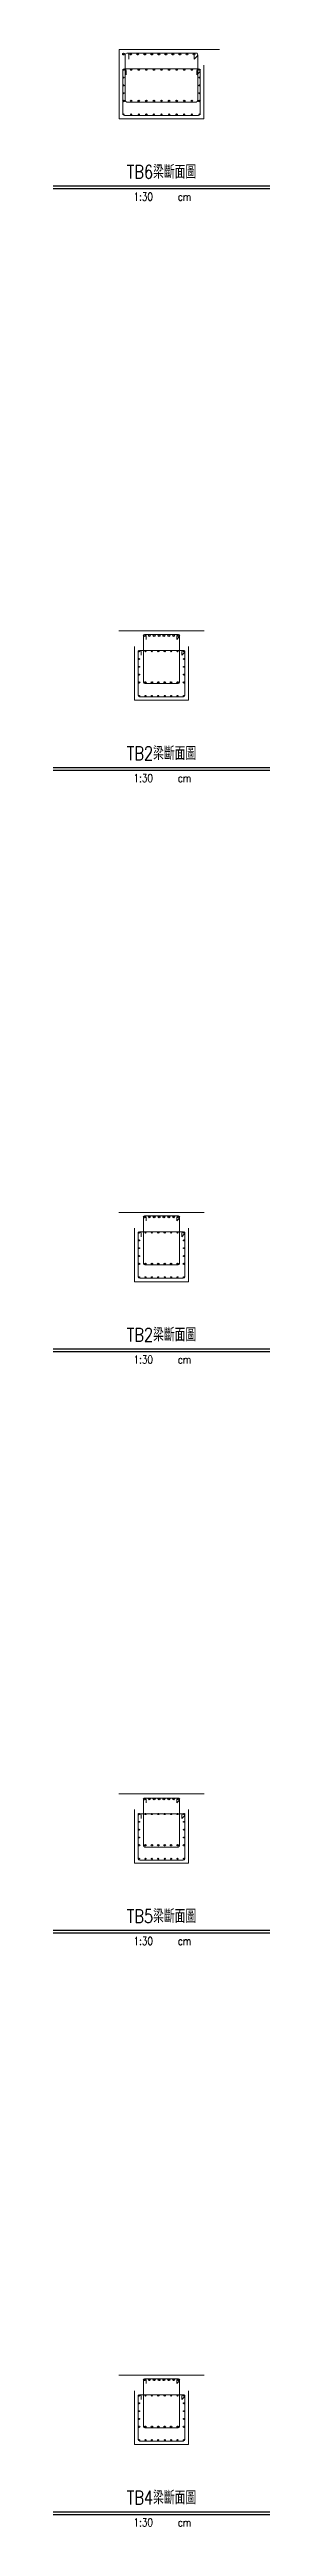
# Model space of a CAD drawing. Extents: x -4754 to 4976, y -19960 to 3841.
# Drawn here: x 4493 to 4976, y -6681 to -1143 of the extents above; entities that cross this region are included whole.
import ezdxf
from ezdxf.enums import TextEntityAlignment as Align

# ---------------------------------------------------------------- set-up
doc = ezdxf.new("R2010")
doc.units = 0
doc.header["$LTSCALE"] = 3
doc.layers.get('0').update_dxf_attribs({"linetype": 'CONTINUOUS'})
doc.layers.add('HB_0', color=7, linetype='CONTINUOUS', transparency=0.5)
doc.layers.add('HB_TXT_CTEXT', color=2, linetype='CONTINUOUS')
doc.layers.add('鋼筋', color=3, linetype='CONTINUOUS')
doc.styles.get("Standard").update_dxf_attribs({"font": 'ROMANS.shx', "width": 0.8, "bigfont": 'chineset.shx'})

# ---------------------------------------------------------------- blocks, each defined once
blk = doc.blocks.new('title_beam')
at = {"color": 3, "linetype": 'Continuous'}
blk.add_line((-241.2, 0), (241.2, 0), dxfattribs=at)
at = {"color": 1, "linetype": 'Continuous'}
blk.add_line((-241.2, -6), (241.2, -6), dxfattribs=at)
at = {"color": 3, "linetype": 'Continuous', "width": 0.8}
blk.add_attdef('TITLE', text='', height=30, dxfattribs=at).set_placement((0, 33), align=Align.MIDDLE)
at = {"linetype": 'Continuous', "width": 0.8}
blk.add_attdef('SCALE', text='', height=18, dxfattribs=at).set_placement((-40.6, -24), align=Align.MIDDLE)
blk.add_attdef('CM', (36.5, -33), '', height=18, dxfattribs=at)
blk = doc.blocks.new('C')
at = {"color": 3, "linetype": 'Continuous'}
blk.add_circle((0, 0), 1.2, dxfattribs=at)

msp = doc.modelspace()

# ---------------------------------------------------------------- linework, layer by layer
at = {"layer": 'HB_0', "lineweight": 5}
for p, q in [((4640.073, -1142.788, 399.995), (4864.073, -1142.788, 399.995)), ((4639.573, -2442.788, 399.995), (4829.573, -2442.788, 399.995)), ((4639.573, -3742.788, 399.995), (4829.573, -3742.788, 399.995)), ((4639.573, -5042.788, 399.995), (4829.573, -5042.788, 399.995)), ((4639.573, -6342.788, 399.995), (4829.573, -6342.788, 399.995))]:
    msp.add_line(p, q, dxfattribs=at)
for points in [[(4640.073, -1142.788, 399.995), (4640.073, -1297.788, 399.995), (4829.073, -1297.788, 399.995), (4829.073, -1177.788, 399.995)], [(4674.573, -2477.788, 399.995), (4674.573, -2597.788, 399.995), (4794.573, -2597.788, 399.995), (4794.573, -2477.788, 399.995)], [(4674.573, -3777.788, 399.995), (4674.573, -3897.788, 399.995), (4794.573, -3897.788, 399.995), (4794.573, -3777.788, 399.995)], [(4674.573, -5077.788, 399.995), (4674.573, -5197.788, 399.995), (4794.573, -5197.788, 399.995), (4794.573, -5077.788, 399.995)], [(4674.573, -6377.788, 399.995), (4674.573, -6497.788, 399.995), (4794.573, -6497.788, 399.995), (4794.573, -6377.788, 399.995)]]:
    msp.add_polyline3d(points, dxfattribs=at)
at = {"layer": '鋼筋', "lineweight": 5}
for p, q in [((4653.668, -1154.517, 374.043), (4653.668, -1164.057, 374.091)), ((4653.668, -1256.384, 372.966), (4653.668, -1154.525, 372.453)), ((4811.503, -1150.542, 374.023), (4657.643, -1150.542, 374.023)), ((4661.618, -1154.525, 372.453), (4661.618, -1164.065, 372.501)), ((4807.528, -1164.065, 372.501), (4807.528, -1154.525, 372.453)), ((4807.568, -1164.073, 374.092), (4814.314, -1157.328, 374.058)), ((4815.478, -1154.525, 372.453), (4815.478, -1256.384, 372.966)), ((4648.168, -1190.064, 371.042), (4648.168, -1199.604, 371.09)), ((4648.168, -1285.93, 369.935), (4648.168, -1190.072, 369.452)), ((4817.003, -1186.089, 371.022), (4652.143, -1186.089, 371.022)), ((4656.118, -1190.072, 369.452), (4656.118, -1199.612, 369.5)), ((4813.028, -1199.612, 369.5), (4813.028, -1190.072, 369.452)), ((4813.068, -1199.621, 371.09), (4819.814, -1192.875, 371.056)), ((4820.978, -1190.072, 369.452), (4820.978, -1285.93, 369.935)), ((4811.503, -1260.359, 372.986), (4657.643, -1260.359, 372.986)), ((4817.003, -1289.905, 369.955), (4652.143, -1289.905, 369.955)), ((4682.828, -2489.426, 370.719), (4682.828, -2497.046, 370.757)), ((4682.828, -2586.57, 369.938), (4682.828, -2489.432, 369.449)), ((4783.143, -2486.251, 370.703), (4686.003, -2486.251, 370.703)), ((4689.178, -2489.432, 369.449), (4689.178, -2497.052, 369.487)), ((4694.328, -2453.882, 373.08), (4694.328, -2461.502, 373.119)), ((4694.328, -2557.028, 372.329), (4694.328, -2453.888, 371.81)), ((4771.643, -2450.707, 373.064), (4697.503, -2450.707, 373.064)), ((4700.678, -2453.888, 371.81), (4700.678, -2461.508, 371.849)), ((4768.468, -2461.508, 371.849), (4768.468, -2453.888, 371.81)), ((4768.5, -2461.515, 373.119), (4773.888, -2456.127, 373.092)), ((4774.818, -2453.888, 371.81), (4774.818, -2557.028, 372.329)), ((4779.968, -2497.052, 369.487), (4779.968, -2489.432, 369.449)), ((4780, -2497.059, 370.758), (4785.388, -2491.671, 370.73)), ((4786.318, -2489.432, 369.449), (4786.318, -2586.57, 369.938)), ((4783.143, -2589.745, 369.954), (4686.003, -2589.745, 369.954)), ((4771.643, -2560.203, 372.345), (4697.503, -2560.203, 372.345)), ((4694.328, -3753.882, 373.08), (4694.328, -3761.502, 373.119)), ((4694.328, -3857.028, 372.329), (4694.328, -3753.888, 371.81)), ((4771.643, -3750.707, 373.064), (4697.503, -3750.707, 373.064)), ((4700.678, -3753.888, 371.81), (4700.678, -3761.508, 371.849)), ((4768.468, -3761.508, 371.849), (4768.468, -3753.888, 371.81)), ((4768.5, -3761.515, 373.119), (4773.888, -3756.127, 373.092)), ((4774.818, -3753.888, 371.81), (4774.818, -3857.028, 372.329)), ((4682.828, -3789.426, 370.719), (4682.828, -3797.046, 370.757)), ((4682.828, -3886.57, 369.938), (4682.828, -3789.432, 369.449)), ((4783.143, -3786.251, 370.703), (4686.003, -3786.251, 370.703)), ((4689.178, -3789.432, 369.449), (4689.178, -3797.052, 369.487)), ((4779.968, -3797.052, 369.487), (4779.968, -3789.432, 369.449)), ((4780, -3797.059, 370.758), (4785.388, -3791.671, 370.73)), ((4786.318, -3789.432, 369.449), (4786.318, -3886.57, 369.938)), ((4771.643, -3860.203, 372.345), (4697.503, -3860.203, 372.345)), ((4783.143, -3889.745, 369.954), (4686.003, -3889.745, 369.954)), ((4682.828, -5090.634, 130.722), (4682.828, -5098.254, 130.761)), ((4682.828, -5187.778, 129.941), (4682.828, -5090.64, 129.452)), ((4783.143, -5087.459, 130.706), (4686.003, -5087.459, 130.706)), ((4689.178, -5090.64, 129.452), (4689.178, -5098.26, 129.491)), ((4694.328, -5055.493, 53.084), (4694.328, -5063.113, 53.123)), ((4694.328, -5158.638, 52.333), (4694.328, -5055.499, 51.814)), ((4771.643, -5052.318, 53.068), (4697.503, -5052.318, 53.068)), ((4700.678, -5055.499, 51.814), (4700.678, -5063.119, 51.853)), ((4768.468, -5063.119, 51.853), (4768.468, -5055.499, 51.814)), ((4768.5, -5063.126, 53.123), (4773.888, -5057.738, 53.096)), ((4774.818, -5055.499, 51.814), (4774.818, -5158.638, 52.333)), ((4779.968, -5098.26, 129.491), (4779.968, -5090.64, 129.452)), ((4780, -5098.267, 130.761), (4785.388, -5092.879, 130.733)), ((4786.318, -5090.64, 129.452), (4786.318, -5187.778, 129.941)), ((4783.143, -5190.953, 129.957), (4686.003, -5190.953, 129.957)), ((4771.643, -5161.813, 52.349), (4697.503, -5161.813, 52.349)), ((4694.328, -6353.882, 373.08), (4694.328, -6361.502, 373.119)), ((4694.328, -6457.028, 372.329), (4694.328, -6353.888, 371.81)), ((4771.643, -6350.707, 373.064), (4697.503, -6350.707, 373.064)), ((4700.678, -6353.888, 371.81), (4700.678, -6361.508, 371.849)), ((4768.468, -6361.508, 371.849), (4768.468, -6353.888, 371.81)), ((4768.5, -6361.515, 373.119), (4773.888, -6356.127, 373.092)), ((4774.818, -6353.888, 371.81), (4774.818, -6457.028, 372.329)), ((4682.828, -6389.426, 370.719), (4682.828, -6397.046, 370.757)), ((4682.828, -6486.57, 369.938), (4682.828, -6389.432, 369.449)), ((4783.143, -6386.251, 370.703), (4686.003, -6386.251, 370.703)), ((4689.178, -6389.432, 369.449), (4689.178, -6397.052, 369.487)), ((4779.968, -6397.052, 369.487), (4779.968, -6389.432, 369.449)), ((4780, -6397.059, 370.758), (4785.388, -6391.671, 370.73)), ((4786.318, -6389.432, 369.449), (4786.318, -6486.57, 369.938)), ((4771.643, -6460.203, 372.345), (4697.503, -6460.203, 372.345)), ((4783.143, -6489.745, 369.954), (4686.003, -6489.745, 369.954))]:
    msp.add_line(p, q, dxfattribs=at)
at = {"layer": '鋼筋', "lineweight": 5, "extrusion": (1.23285e-18, 0.005033, 0.999987)}
for centre, radius in [((4657.643, -1156.385, 368.227), 3.975), ((4652.143, -1191.917, 365.047), 3.975), ((4686.003, -2491.26, 358.184), 3.175), ((4697.503, -2455.729, 360.724), 3.175), ((4697.503, -3755.712, 354.18), 3.175), ((4686.003, -3791.244, 351.64), 3.175), ((4686.003, -5091.227, 105.097), 3.175), ((4697.503, -5055.696, 27.637), 3.175), ((4697.503, -6355.679, 341.093), 3.175), ((4686.003, -6391.211, 338.553), 3.175)]:
    msp.add_arc(centre, radius, 90, 180, dxfattribs=at)
at = {"layer": '鋼筋', "lineweight": 5, "extrusion": (-1.23285e-18, -0.005033, -0.999987)}
for centre, radius, start, end in [((-4657.643, -1156.385, -366.637), 3.975, 0, 180), ((-4811.503, -1156.385, -366.637), 3.975, 0, 180), ((-4652.143, -1191.917, -363.457), 3.975, 0, 180), ((-4817.003, -1191.917, -363.457), 3.975, 0, 180), ((-4657.643, -1258.246, -366.637), 3.975, 270, 0), ((-4811.503, -1258.246, -366.637), 3.975, 180, 270), ((-4652.143, -1287.776, -363.457), 3.975, 270, 0), ((-4817.003, -1287.776, -363.457), 3.975, 180, 270), ((-4686.003, -2491.26, -356.914), 3.175, 0, 180), ((-4697.503, -2455.729, -359.454), 3.175, 0, 180), ((-4771.643, -2455.729, -359.454), 3.175, 0, 180), ((-4783.143, -2491.26, -356.914), 3.175, 0, 180), ((-4686.003, -2588.399, -356.914), 3.175, 270, 0), ((-4697.503, -2558.869, -359.454), 3.175, 270, 0), ((-4771.643, -2558.869, -359.454), 3.175, 180, 270), ((-4783.143, -2588.399, -356.914), 3.175, 180, 270), ((-4697.503, -3755.712, -352.91), 3.175, 0, 180), ((-4771.643, -3755.712, -352.91), 3.175, 0, 180), ((-4686.003, -3791.244, -350.37), 3.175, 0, 180), ((-4783.143, -3791.244, -350.37), 3.175, 0, 180), ((-4697.503, -3858.853, -352.91), 3.175, 270, 0), ((-4771.643, -3858.853, -352.91), 3.175, 180, 270), ((-4686.003, -3888.383, -350.37), 3.175, 270, 0), ((-4783.143, -3888.383, -350.37), 3.175, 180, 270), ((-4686.003, -5091.227, -103.827), 3.175, 0, 180), ((-4697.503, -5055.696, -26.367), 3.175, 0, 180), ((-4771.643, -5055.696, -26.367), 3.175, 0, 180), ((-4783.143, -5091.227, -103.827), 3.175, 0, 180), ((-4686.003, -5188.366, -103.827), 3.175, 270, 0), ((-4697.503, -5158.836, -26.367), 3.175, 270, 0), ((-4771.643, -5158.836, -26.367), 3.175, 180, 270), ((-4783.143, -5188.366, -103.827), 3.175, 180, 270), ((-4697.503, -6355.679, -339.823), 3.175, 0, 180), ((-4771.643, -6355.679, -339.823), 3.175, 0, 180), ((-4686.003, -6391.211, -337.283), 3.175, 0, 180), ((-4783.143, -6391.211, -337.283), 3.175, 0, 180), ((-4697.503, -6458.82, -339.823), 3.175, 270, 0), ((-4771.643, -6458.82, -339.823), 3.175, 180, 270), ((-4686.003, -6488.35, -337.283), 3.175, 270, 0), ((-4783.143, -6488.35, -337.283), 3.175, 180, 270)]:
    msp.add_arc(centre, radius, start, end, dxfattribs=at)
at = {"layer": '鋼筋', "lineweight": 5, "extrusion": (1.73472e-18, 0.005033, 0.999987)}
for centre, radius in [((4811.503, -1156.385, 368.227), 3.975), ((4817.003, -1191.917, 365.047), 3.975), ((4771.643, -2455.729, 360.724), 3.175), ((4771.643, -3755.712, 354.18), 3.175), ((4771.643, -5055.696, 27.637), 3.175), ((4771.643, -6355.679, 341.093), 3.175)]:
    msp.add_arc(centre, radius, 315, 90, dxfattribs=at)
at = {"layer": '鋼筋', "lineweight": 5, "extrusion": (1.30104e-18, 0.005033, 0.999987)}
for centre in [(4783.143, -2491.26, 358.184), (4783.143, -3791.244, 351.64), (4783.143, -5091.227, 105.097), (4783.143, -6391.211, 338.553)]:
    msp.add_arc(centre, 3.175, 315, 90, dxfattribs=at)

# ---------------------------------------------------------------- block references
at = {"layer": 'HB_TXT_CTEXT', "linetype": 'Continuous'}
for p, values in [((4734.573, -1447.788, 399.995), {'TITLE': 'TB6梁斷面圖', 'SCALE': '1:30', 'CM': 'cm'}), ((4734.573, -2747.788, 399.995), {'TITLE': 'TB2梁斷面圖', 'SCALE': '1:30', 'CM': 'cm'}), ((4734.573, -4047.788, 399.995), {'TITLE': 'TB2梁斷面圖', 'SCALE': '1:30', 'CM': 'cm'}), ((4734.573, -5347.788, 399.995), {'TITLE': 'TB5梁斷面圖', 'SCALE': '1:30', 'CM': 'cm'}), ((4734.573, -6647.788, 399.995), {'TITLE': 'TB4梁斷面圖', 'SCALE': '1:30', 'CM': 'cm'})]:
    msp.add_blockref('title_beam', p, dxfattribs=at).add_auto_attribs(values)
at = {"layer": '鋼筋', "linetype": 'Continuous'}
for p, xscale, yscale, zscale in [((4650.073, -1152.891, 379.556), 1.61, 1.61, 1.61), ((4665.773, -1152.891, 379.556), 1.61, 1.61, 1.61), ((4681.473, -1152.891, 379.556), 1.61, 1.61, 1.61), ((4697.173, -1152.891, 379.556), 1.61, 1.61, 1.61), ((4712.873, -1152.891, 379.556), 1.61, 1.61, 1.61), ((4728.573, -1152.891, 379.556), 1.61, 1.61, 1.61), ((4744.273, -1152.891, 379.556), 1.61, 1.61, 1.61), ((4759.973, -1152.891, 379.556), 1.61, 1.61, 1.61), ((4775.673, -1152.891, 379.556), 1.61, 1.61, 1.61), ((4791.373, -1152.891, 379.556), 1.61, 1.61, 1.61), ((4807.073, -1152.891, 379.556), 1.61, 1.61, 1.61), ((4650.073, -1187.889, 379.671), 1.11, 1.11, 1.11), ((4650.073, -1205.392, 377.53), 0.955, 0.955, 0.955), ((4666.973, -1187.889, 379.671), 1.11, 1.11, 1.11), ((4683.873, -1187.889, 379.671), 1.11, 1.11, 1.11), ((4700.773, -1187.889, 379.671), 1.11, 1.11, 1.11), ((4717.673, -1187.889, 379.671), 1.11, 1.11, 1.11), ((4734.573, -1187.889, 379.671), 1.11, 1.11, 1.11), ((4751.473, -1187.889, 379.671), 1.11, 1.11, 1.11), ((4768.373, -1187.889, 379.671), 1.11, 1.11, 1.11), ((4785.273, -1187.889, 379.671), 1.11, 1.11, 1.11), ((4802.173, -1187.889, 379.671), 1.11, 1.11, 1.11), ((4819.073, -1187.889, 379.671), 1.11, 1.11, 1.11), ((4819.073, -1205.392, 377.53), 0.955, 0.955, 0.955), ((4650.073, -1257.819, 384.859), 1.27, 1.27, 1.27), ((4650.073, -1222.884, 377.618), 0.955, 0.955, 0.955), ((4650.073, -1240.376, 377.706), 0.955, 0.955, 0.955), ((4666.973, -1257.819, 384.859), 1.27, 1.27, 1.27), ((4683.873, -1257.819, 384.859), 1.27, 1.27, 1.27), ((4700.773, -1257.819, 384.859), 1.27, 1.27, 1.27), ((4717.673, -1257.819, 384.859), 1.27, 1.27, 1.27), ((4734.573, -1257.819, 384.859), 1.27, 1.27, 1.27), ((4751.473, -1257.819, 384.859), 1.27, 1.27, 1.27), ((4768.373, -1257.819, 384.859), 1.27, 1.27, 1.27), ((4785.273, -1257.819, 384.859), 1.27, 1.27, 1.27), ((4802.173, -1257.819, 384.859), 1.27, 1.27, 1.27), ((4819.073, -1257.819, 384.859), 1.27, 1.27, 1.27), ((4819.073, -1222.884, 377.618), 0.955, 0.955, 0.955), ((4819.073, -1240.376, 377.706), 0.955, 0.955, 0.955), ((4650.073, -1287.848, 381.226), 0.955, 0.955, 0.955), ((4666.973, -1287.848, 381.226), 0.955, 0.955, 0.955), ((4683.873, -1287.848, 381.226), 0.955, 0.955, 0.955), ((4700.773, -1287.848, 381.226), 0.955, 0.955, 0.955), ((4717.673, -1287.848, 381.226), 0.955, 0.955, 0.955), ((4734.573, -1287.848, 381.226), 0.955, 0.955, 0.955), ((4751.473, -1287.848, 381.226), 0.955, 0.955, 0.955), ((4768.373, -1287.848, 381.226), 0.955, 0.955, 0.955), ((4785.273, -1287.848, 381.226), 0.955, 0.955, 0.955), ((4802.173, -1287.848, 381.226), 0.955, 0.955, 0.955), ((4819.073, -1287.848, 381.226), 0.955, 0.955, 0.955), ((4684.573, -2487.889, 379.671), 1.11, 1.11, 1.11), ((4696.573, -2452.891, 379.556), 1.61, 1.61, 1.61), ((4698.859, -2487.889, 379.671), 1.11, 1.11, 1.11), ((4707.431, -2452.891, 379.556), 1.61, 1.61, 1.61), ((4713.145, -2487.889, 379.671), 1.11, 1.11, 1.11), ((4718.288, -2452.891, 379.556), 1.61, 1.61, 1.61), ((4727.431, -2487.889, 379.671), 1.11, 1.11, 1.11), ((4729.145, -2452.891, 379.556), 1.61, 1.61, 1.61), ((4740.002, -2452.891, 379.556), 1.61, 1.61, 1.61), ((4741.716, -2487.889, 379.671), 1.11, 1.11, 1.11), ((4750.859, -2452.891, 379.556), 1.61, 1.61, 1.61), ((4756.002, -2487.889, 379.671), 1.11, 1.11, 1.11), ((4761.716, -2452.891, 379.556), 1.61, 1.61, 1.61), ((4770.288, -2487.889, 379.671), 1.11, 1.11, 1.11), ((4772.573, -2452.891, 379.556), 1.61, 1.61, 1.61), ((4784.573, -2487.889, 379.671), 1.11, 1.11, 1.11), ((4684.573, -2505.392, 377.53), 0.795, 0.795, 0.795), ((4684.573, -2522.884, 377.618), 0.795, 0.795, 0.795), ((4684.573, -2540.376, 377.706), 0.795, 0.795, 0.795), ((4784.573, -2505.392, 377.53), 0.795, 0.795, 0.795), ((4784.573, -2522.884, 377.618), 0.795, 0.795, 0.795), ((4784.573, -2540.376, 377.706), 0.795, 0.795, 0.795), ((4684.573, -2557.819, 384.859), 1.27, 1.27, 1.27), ((4684.573, -2587.848, 381.226), 0.955, 0.955, 0.955), ((4698.859, -2557.819, 384.859), 1.27, 1.27, 1.27), ((4698.859, -2587.848, 381.226), 0.955, 0.955, 0.955), ((4713.145, -2557.819, 384.859), 1.27, 1.27, 1.27), ((4713.145, -2587.848, 381.226), 0.955, 0.955, 0.955), ((4727.431, -2557.819, 384.859), 1.27, 1.27, 1.27), ((4727.431, -2587.848, 381.226), 0.955, 0.955, 0.955), ((4741.716, -2557.819, 384.859), 1.27, 1.27, 1.27), ((4741.716, -2587.848, 381.226), 0.955, 0.955, 0.955), ((4756.002, -2557.819, 384.859), 1.27, 1.27, 1.27), ((4756.002, -2587.848, 381.226), 0.955, 0.955, 0.955), ((4770.288, -2557.819, 384.859), 1.27, 1.27, 1.27), ((4770.288, -2587.848, 381.226), 0.955, 0.955, 0.955), ((4784.573, -2557.819, 384.859), 1.27, 1.27, 1.27), ((4784.573, -2587.848, 381.226), 0.955, 0.955, 0.955), ((4696.573, -3752.891, 379.556), 1.61, 1.61, 1.61), ((4707.431, -3752.891, 379.556), 1.61, 1.61, 1.61), ((4718.288, -3752.891, 379.556), 1.61, 1.61, 1.61), ((4729.145, -3752.891, 379.556), 1.61, 1.61, 1.61), ((4740.002, -3752.891, 379.556), 1.61, 1.61, 1.61), ((4750.859, -3752.891, 379.556), 1.61, 1.61, 1.61), ((4761.716, -3752.891, 379.556), 1.61, 1.61, 1.61), ((4772.573, -3752.891, 379.556), 1.61, 1.61, 1.61), ((4684.573, -3787.889, 379.671), 1.11, 1.11, 1.11), ((4684.573, -3805.392, 377.53), 0.795, 0.795, 0.795), ((4698.859, -3787.889, 379.671), 1.11, 1.11, 1.11), ((4713.145, -3787.889, 379.671), 1.11, 1.11, 1.11), ((4727.431, -3787.889, 379.671), 1.11, 1.11, 1.11), ((4741.716, -3787.889, 379.671), 1.11, 1.11, 1.11), ((4756.002, -3787.889, 379.671), 1.11, 1.11, 1.11), ((4770.288, -3787.889, 379.671), 1.11, 1.11, 1.11), ((4784.573, -3787.889, 379.671), 1.11, 1.11, 1.11), ((4784.573, -3805.392, 377.53), 0.795, 0.795, 0.795), ((4684.573, -3857.819, 384.859), 1.27, 1.27, 1.27), ((4684.573, -3822.884, 377.618), 0.795, 0.795, 0.795), ((4684.573, -3840.376, 377.706), 0.795, 0.795, 0.795), ((4698.859, -3857.819, 384.859), 1.27, 1.27, 1.27), ((4713.145, -3857.819, 384.859), 1.27, 1.27, 1.27), ((4727.431, -3857.819, 384.859), 1.27, 1.27, 1.27), ((4741.716, -3857.819, 384.859), 1.27, 1.27, 1.27), ((4756.002, -3857.819, 384.859), 1.27, 1.27, 1.27), ((4770.288, -3857.819, 384.859), 1.27, 1.27, 1.27), ((4784.573, -3857.819, 384.859), 1.27, 1.27, 1.27), ((4784.573, -3822.884, 377.618), 0.795, 0.795, 0.795), ((4784.573, -3840.376, 377.706), 0.795, 0.795, 0.795), ((4684.573, -3887.848, 381.226), 0.955, 0.955, 0.955), ((4698.859, -3887.848, 381.226), 0.955, 0.955, 0.955), ((4713.145, -3887.848, 381.226), 0.955, 0.955, 0.955), ((4727.431, -3887.848, 381.226), 0.955, 0.955, 0.955), ((4741.716, -3887.848, 381.226), 0.955, 0.955, 0.955), ((4756.002, -3887.848, 381.226), 0.955, 0.955, 0.955), ((4770.288, -3887.848, 381.226), 0.955, 0.955, 0.955), ((4784.573, -3887.848, 381.226), 0.955, 0.955, 0.955), ((4684.573, -5087.889, 379.671), 1.11, 1.11, 1.11), ((4696.573, -5054.18, 123.559), 1.61, 1.61, 1.61), ((4698.859, -5087.889, 379.671), 1.11, 1.11, 1.11), ((4707.431, -5054.18, 123.559), 1.61, 1.61, 1.61), ((4713.145, -5087.889, 379.671), 1.11, 1.11, 1.11), ((4718.288, -5054.18, 123.559), 1.61, 1.61, 1.61), ((4727.431, -5087.889, 379.671), 1.11, 1.11, 1.11), ((4729.145, -5054.18, 123.559), 1.61, 1.61, 1.61), ((4740.002, -5054.18, 123.559), 1.61, 1.61, 1.61), ((4741.716, -5087.889, 379.671), 1.11, 1.11, 1.11), ((4750.859, -5054.18, 123.559), 1.61, 1.61, 1.61), ((4756.002, -5087.889, 379.671), 1.11, 1.11, 1.11), ((4761.716, -5054.18, 123.559), 1.61, 1.61, 1.61), ((4770.288, -5087.889, 379.671), 1.11, 1.11, 1.11), ((4772.573, -5054.18, 123.559), 1.61, 1.61, 1.61), ((4784.573, -5087.889, 379.671), 1.11, 1.11, 1.11), ((4684.573, -5105.392, 377.53), 0.795, 0.795, 0.795), ((4684.573, -5122.884, 377.618), 0.795, 0.795, 0.795), ((4684.573, -5140.376, 377.706), 0.795, 0.795, 0.795), ((4784.573, -5105.392, 377.53), 0.795, 0.795, 0.795), ((4784.573, -5122.884, 377.618), 0.795, 0.795, 0.795), ((4784.573, -5140.376, 377.706), 0.795, 0.795, 0.795), ((4684.573, -5157.819, 384.859), 1.27, 1.27, 1.27), ((4684.573, -5187.848, 381.226), 0.955, 0.955, 0.955), ((4698.859, -5157.819, 384.859), 1.27, 1.27, 1.27), ((4698.859, -5187.848, 381.226), 0.955, 0.955, 0.955), ((4713.145, -5157.819, 384.859), 1.27, 1.27, 1.27), ((4713.145, -5187.848, 381.226), 0.955, 0.955, 0.955), ((4727.431, -5157.819, 384.859), 1.27, 1.27, 1.27), ((4727.431, -5187.848, 381.226), 0.955, 0.955, 0.955), ((4741.716, -5157.819, 384.859), 1.27, 1.27, 1.27), ((4741.716, -5187.848, 381.226), 0.955, 0.955, 0.955), ((4756.002, -5157.819, 384.859), 1.27, 1.27, 1.27), ((4756.002, -5187.848, 381.226), 0.955, 0.955, 0.955), ((4770.288, -5157.819, 384.859), 1.27, 1.27, 1.27), ((4770.288, -5187.848, 381.226), 0.955, 0.955, 0.955), ((4784.573, -5157.819, 384.859), 1.27, 1.27, 1.27), ((4784.573, -5187.848, 381.226), 0.955, 0.955, 0.955), ((4696.573, -6352.891, 379.556), 1.61, 1.61, 1.61), ((4707.431, -6352.891, 379.556), 1.61, 1.61, 1.61), ((4718.288, -6352.891, 379.556), 1.61, 1.61, 1.61), ((4729.145, -6352.891, 379.556), 1.61, 1.61, 1.61), ((4740.002, -6352.891, 379.556), 1.61, 1.61, 1.61), ((4750.859, -6352.891, 379.556), 1.61, 1.61, 1.61), ((4761.716, -6352.891, 379.556), 1.61, 1.61, 1.61), ((4772.573, -6352.891, 379.556), 1.61, 1.61, 1.61), ((4684.573, -6387.889, 379.671), 1.11, 1.11, 1.11), ((4684.573, -6405.392, 377.53), 0.795, 0.795, 0.795), ((4684.573, -6422.884, 377.618), 0.795, 0.795, 0.795), ((4698.859, -6387.889, 379.671), 1.11, 1.11, 1.11), ((4713.145, -6387.889, 379.671), 1.11, 1.11, 1.11), ((4727.431, -6387.889, 379.671), 1.11, 1.11, 1.11), ((4741.716, -6387.889, 379.671), 1.11, 1.11, 1.11), ((4756.002, -6387.889, 379.671), 1.11, 1.11, 1.11), ((4770.288, -6387.889, 379.671), 1.11, 1.11, 1.11), ((4784.573, -6387.889, 379.671), 1.11, 1.11, 1.11), ((4784.573, -6405.392, 377.53), 0.795, 0.795, 0.795), ((4784.573, -6422.884, 377.618), 0.795, 0.795, 0.795), ((4684.573, -6457.819, 384.859), 1.27, 1.27, 1.27), ((4684.573, -6440.376, 377.706), 0.795, 0.795, 0.795), ((4698.859, -6457.819, 384.859), 1.27, 1.27, 1.27), ((4713.145, -6457.819, 384.859), 1.27, 1.27, 1.27), ((4727.431, -6457.819, 384.859), 1.27, 1.27, 1.27), ((4741.716, -6457.819, 384.859), 1.27, 1.27, 1.27), ((4756.002, -6457.819, 384.859), 1.27, 1.27, 1.27), ((4770.288, -6457.819, 384.859), 1.27, 1.27, 1.27), ((4784.573, -6457.819, 384.859), 1.27, 1.27, 1.27), ((4784.573, -6440.376, 377.706), 0.795, 0.795, 0.795), ((4684.573, -6487.848, 381.226), 0.955, 0.955, 0.955), ((4698.859, -6487.848, 381.226), 0.955, 0.955, 0.955), ((4713.145, -6487.848, 381.226), 0.955, 0.955, 0.955), ((4727.431, -6487.848, 381.226), 0.955, 0.955, 0.955), ((4741.716, -6487.848, 381.226), 0.955, 0.955, 0.955), ((4756.002, -6487.848, 381.226), 0.955, 0.955, 0.955), ((4770.288, -6487.848, 381.226), 0.955, 0.955, 0.955), ((4784.573, -6487.848, 381.226), 0.955, 0.955, 0.955)]:
    msp.add_blockref('C', p, dxfattribs=dict(at, xscale=xscale, yscale=yscale, zscale=zscale))

doc.saveas('drawing.dxf')
